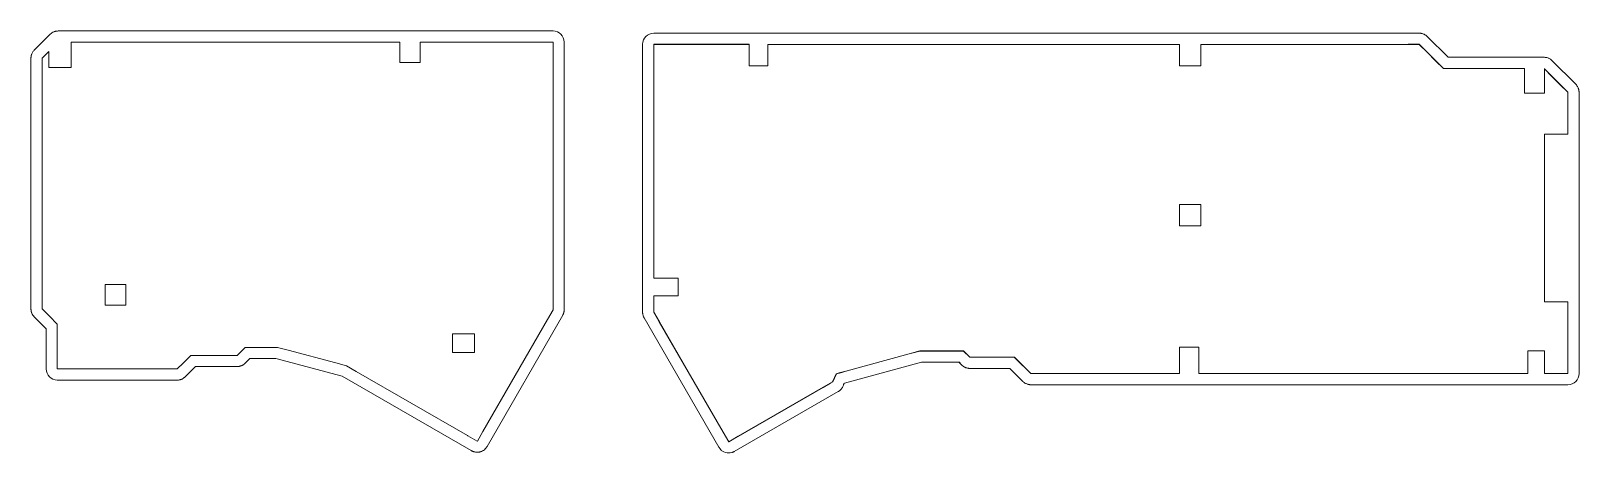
# Model space of a CAD drawing. Header units: millimetres. Extents: x -198 to 294, y -4 to 130.
import ezdxf

# ---------------------------------------------------------------- set-up
doc = ezdxf.new("R2010")
doc.units = ezdxf.units.MM
doc.header["$MEASUREMENT"] = 0
doc.layers.add('Layer 1', color=7, linetype='Continuous')

# ---------------------------------------------------------------- blocks, each defined once
blk = doc.blocks.new('block 3')
at = {"layer": 'Layer 1', "true_color": 0x353528}
h = blk.add_hatch(color=250, dxfattribs=at)
h.dxf.hatch_style = 2
edge = h.paths.add_edge_path()
edge.add_spline(control_points=[(-191.75, 39.81), (-191.75, 39.82), (-191.75, 39.82), (-191.75, 39.82)], knot_values=[0, 0, 0, 0, 0.352778, 0.352778, 0.352778, 0.352778], degree=3, periodic=0)
edge.add_line((-191.75, 39.82), (-191.75, 39.81))
at = {"layer": 'Layer 1', "lineweight": 0}
blk.add_open_spline([(-191.75, 39.81), (-191.75, 39.82), (-191.75, 39.82), (-191.75, 39.82)], degree=3, dxfattribs=at)
blk = doc.blocks.new('block 4')
at = {"layer": 'Layer 1', "true_color": 0x353528}
h = blk.add_hatch(color=250, dxfattribs=at)
h.dxf.hatch_style = 2
edge = h.paths.add_edge_path()
edge.add_spline(control_points=[(-191.75, 39.81), (-191.75, 39.82), (-191.75, 39.82), (-191.75, 39.82)], knot_values=[0, 0, 0, 0, 0.352778, 0.352778, 0.352778, 0.352778], degree=3, periodic=0)
edge.add_line((-191.75, 39.82), (-191.75, 39.81))
at = {"layer": 'Layer 1', "lineweight": 0}
blk.add_lwpolyline([(-191.75, 39.82), (-191.75, 39.82)], dxfattribs=at)
blk.add_open_spline([(-191.75, 39.81), (-191.75, 39.82), (-191.75, 39.82), (-191.75, 39.82)], degree=3, dxfattribs=at)
blk = doc.blocks.new('block 5')
at = {"layer": 'Layer 1', "color": 250, "lineweight": 18, "true_color": 0x353528}
for points, knots in [([(-31.9, 130.26), (-31.9, 130.26), (-189, 130.26), (-189, 130.26), (-189.11, 130.26), (-189.22, 130.26), (-189.34, 130.24), (-189.36, 130.24), (-189.39, 130.24), (-189.42, 130.24), (-189.5, 130.23), (-189.59, 130.21), (-189.67, 130.2), (-189.74, 130.18), (-189.82, 130.17), (-189.89, 130.14), (-189.94, 130.13), (-190, 130.12), (-190.04, 130.1), (-190.1, 130.08), (-190.15, 130.07), (-190.21, 130.05), (-190.26, 130.03), (-190.32, 130.01), (-190.37, 129.98), (-190.78, 129.81), (-191.16, 129.56), (-191.49, 129.23), (-191.49, 129.23), (-196.57, 124.15), (-196.57, 124.15), (-196.78, 123.94), (-196.95, 123.72), (-197.09, 123.48), (-197.11, 123.45), (-197.13, 123.42), (-197.14, 123.4), (-197.21, 123.28), (-197.27, 123.15), (-197.33, 123.02), (-197.35, 122.97), (-197.37, 122.92), (-197.39, 122.87), (-197.41, 122.81), (-197.43, 122.76), (-197.45, 122.7), (-197.46, 122.65), (-197.48, 122.6), (-197.49, 122.55), (-197.51, 122.47), (-197.52, 122.4), (-197.54, 122.33), (-197.56, 122.25), (-197.57, 122.16), (-197.58, 122.07), (-197.58, 122.04), (-197.59, 122.02), (-197.59, 121.99), (-197.6, 121.88), (-197.6, 121.77), (-197.6, 121.65), (-197.6, 121.65), (-197.6, 42.15), (-197.6, 42.15), (-197.6, 42.04), (-197.6, 41.92), (-197.59, 41.81), (-197.59, 41.78), (-197.58, 41.76), (-197.58, 41.73), (-197.57, 41.64), (-197.56, 41.56), (-197.54, 41.48), (-197.53, 41.4), (-197.51, 41.33), (-197.49, 41.26), (-197.48, 41.21), (-197.46, 41.15), (-197.45, 41.1), (-197.43, 41.05), (-197.41, 40.99), (-197.39, 40.94), (-197.37, 40.88), (-197.35, 40.83), (-197.33, 40.78), (-197.15, 40.36), (-196.89, 39.98), (-196.57, 39.66), (-196.57, 39.66), (-192.78, 35.86), (-192.78, 35.86), (-192.78, 35.86), (-192.78, 23.1), (-192.78, 23.1), (-192.78, 21.15), (-191.2, 19.57), (-189.25, 19.57), (-189.25, 19.57), (-151.15, 19.57), (-151.15, 19.57), (-151.03, 19.57), (-150.92, 19.58), (-150.81, 19.59), (-150.78, 19.59), (-150.76, 19.59), (-150.73, 19.6), (-150.64, 19.61), (-150.56, 19.62), (-150.48, 19.64), (-150.46, 19.64), (-150.44, 19.64), (-150.43, 19.65), (-150.32, 19.67), (-150.21, 19.7), (-150.1, 19.73), (-150.05, 19.75), (-149.99, 19.77), (-149.94, 19.79), (-149.88, 19.81), (-149.83, 19.83), (-149.78, 19.85), (-149.72, 19.87), (-149.67, 19.9), (-149.62, 19.92), (-149.57, 19.95), (-149.52, 19.97), (-149.47, 20), (-149.27, 20.11), (-149.09, 20.23), (-148.93, 20.37), (-148.88, 20.4), (-148.84, 20.43), (-148.81, 20.47), (-148.75, 20.51), (-148.7, 20.56), (-148.66, 20.61), (-148.66, 20.61), (-145.37, 23.89), (-145.37, 23.89), (-145.37, 23.89), (-132.1, 23.89), (-132.1, 23.89), (-131.98, 23.89), (-131.87, 23.9), (-131.76, 23.91), (-131.73, 23.91), (-131.71, 23.91), (-131.68, 23.92), (-131.59, 23.93), (-131.51, 23.94), (-131.43, 23.95), (-131.41, 23.96), (-131.39, 23.96), (-131.38, 23.96), (-131.27, 23.99), (-131.16, 24.02), (-131.05, 24.05), (-131, 24.07), (-130.94, 24.08), (-130.89, 24.11), (-130.83, 24.12), (-130.78, 24.14), (-130.73, 24.17), (-130.67, 24.19), (-130.62, 24.22), (-130.57, 24.24), (-130.52, 24.26), (-130.47, 24.29), (-130.42, 24.32), (-130.37, 24.35), (-130.32, 24.37), (-130.27, 24.41), (-130.22, 24.43), (-130.17, 24.46), (-130.13, 24.49), (-130.02, 24.56), (-129.92, 24.64), (-129.83, 24.72), (-129.75, 24.79), (-129.68, 24.85), (-129.61, 24.92), (-129.61, 24.92), (-129.6, 24.92), (-129.6, 24.92), (-129.6, 24.92), (-128.1, 26.43), (-128.1, 26.43), (-128.1, 26.43), (-119.86, 26.43), (-119.86, 26.43), (-119.86, 26.43), (-98.78, 20.83), (-98.78, 20.83), (-98.78, 20.83), (-57.86, -2.78), (-57.86, -2.78), (-57.86, -2.78), (-57.79, -2.81), (-57.79, -2.81), (-57.72, -2.85), (-57.65, -2.89), (-57.58, -2.93), (-57.51, -2.96), (-57.44, -2.99), (-57.37, -3.02), (-57.29, -3.05), (-57.22, -3.08), (-57.15, -3.1), (-57.08, -3.13), (-57.01, -3.15), (-56.94, -3.17), (-56.81, -3.2), (-56.69, -3.23), (-56.56, -3.24), (-56.52, -3.25), (-56.48, -3.26), (-56.43, -3.26), (-56.37, -3.27), (-56.32, -3.28), (-56.26, -3.28), (-56.26, -3.28), (-56.26, -3.28), (-56.25, -3.28), (-56.18, -3.28), (-56.11, -3.29), (-56.04, -3.29), (-56.04, -3.29), (-56.04, -3.29), (-56.03, -3.29), (-56.03, -3.29), (-56.03, -3.29), (-56.03, -3.29), (-56.01, -3.29), (-55.99, -3.29), (-55.97, -3.28), (-55.96, -3.29), (-55.96, -3.29), (-55.96, -3.29), (-55.96, -3.29), (-55.95, -3.29), (-55.95, -3.28), (-55.94, -3.29), (-55.92, -3.29), (-55.9, -3.29), (-55.9, -3.29), (-55.9, -3.29), (-55.9, -3.29), (-55.83, -3.29), (-55.75, -3.28), (-55.68, -3.28), (-55.68, -3.28), (-55.66, -3.28), (-55.66, -3.28), (-55.6, -3.28), (-55.55, -3.27), (-55.5, -3.26), (-55.4, -3.26), (-55.31, -3.24), (-55.22, -3.22), (-55.16, -3.21), (-55.1, -3.2), (-55.04, -3.18), (-55, -3.17), (-54.96, -3.16), (-54.93, -3.15), (-54.88, -3.14), (-54.83, -3.12), (-54.79, -3.1), (-54.73, -3.09), (-54.66, -3.06), (-54.61, -3.04), (-54.15, -2.86), (-53.75, -2.59), (-53.41, -2.25), (-53.33, -2.18), (-53.25, -2.09), (-53.18, -2), (-53.14, -1.96), (-53.11, -1.91), (-53.08, -1.87), (-53, -1.78), (-52.94, -1.69), (-52.88, -1.59), (-52.87, -1.57), (-52.86, -1.54), (-52.84, -1.52), (-52.84, -1.52), (-52.8, -1.44), (-52.8, -1.44), (-52.8, -1.44), (-28.84, 40.14), (-28.84, 40.14), (-28.83, 40.16), (-28.82, 40.18), (-28.81, 40.2), (-28.8, 40.21), (-28.79, 40.22), (-28.78, 40.24), (-28.76, 40.28), (-28.74, 40.33), (-28.72, 40.37), (-28.69, 40.42), (-28.67, 40.47), (-28.65, 40.52), (-28.62, 40.57), (-28.61, 40.63), (-28.59, 40.68), (-28.58, 40.68), (-28.58, 40.68), (-28.59, 40.69), (-28.56, 40.74), (-28.55, 40.79), (-28.53, 40.85), (-28.51, 40.92), (-28.49, 40.99), (-28.47, 41.06), (-28.45, 41.15), (-28.43, 41.24), (-28.41, 41.33), (-28.4, 41.4), (-28.4, 41.47), (-28.39, 41.54), (-28.38, 41.6), (-28.38, 41.66), (-28.37, 41.72), (-28.37, 41.78), (-28.37, 41.84), (-28.37, 41.9), (-28.37, 41.9), (-28.37, 126.73), (-28.37, 126.73), (-28.37, 128.68), (-29.95, 130.26), (-31.9, 130.26)], [0, 0, 0, 0, 1, 1, 1, 2, 2, 2, 3, 3, 3, 4, 4, 4, 5, 5, 5, 6, 6, 6, 7, 7, 7, 8, 8, 8, 9, 9, 9, 10, 10, 10, 11, 11, 11, 12, 12, 12, 13, 13, 13, 14, 14, 14, 15, 15, 15, 16, 16, 16, 17, 17, 17, 18, 18, 18, 19, 19, 19, 20, 20, 20, 21, 21, 21, 22, 22, 22, 23, 23, 23, 24, 24, 24, 25, 25, 25, 26, 26, 26, 27, 27, 27, 28, 28, 28, 29, 29, 29, 30, 30, 30, 31, 31, 31, 32, 32, 32, 33, 33, 33, 34, 34, 34, 35, 35, 35, 36, 36, 36, 37, 37, 37, 38, 38, 38, 39, 39, 39, 40, 40, 40, 41, 41, 41, 42, 42, 42, 43, 43, 43, 44, 44, 44, 45, 45, 45, 46, 46, 46, 47, 47, 47, 48, 48, 48, 49, 49, 49, 50, 50, 50, 51, 51, 51, 52, 52, 52, 53, 53, 53, 54, 54, 54, 55, 55, 55, 56, 56, 56, 57, 57, 57, 58, 58, 58, 59, 59, 59, 60, 60, 60, 61, 61, 61, 62, 62, 62, 63, 63, 63, 64, 64, 64, 65, 65, 65, 66, 66, 66, 67, 67, 67, 68, 68, 68, 69, 69, 69, 70, 70, 70, 71, 71, 71, 72, 72, 72, 73, 73, 73, 74, 74, 74, 75, 75, 75, 76, 76, 76, 77, 77, 77, 78, 78, 78, 79, 79, 79, 80, 80, 80, 81, 81, 81, 82, 82, 82, 83, 83, 83, 84, 84, 84, 85, 85, 85, 86, 86, 86, 87, 87, 87, 88, 88, 88, 89, 89, 89, 90, 90, 90, 91, 91, 91, 92, 92, 92, 93, 93, 93, 94, 94, 94, 95, 95, 95, 96, 96, 96, 97, 97, 97, 98, 98, 98, 99, 99, 99, 100, 100, 100, 101, 101, 101, 102, 102, 102, 103, 103, 103, 104, 104, 104, 105, 105, 105, 106, 106, 106, 107, 107, 107, 108, 108, 108, 109, 109, 109, 110, 110, 110, 111, 111, 111, 111]), ([(-191.75, 39.82), (-191.74, 39.82), (-191.75, 39.82), (-191.75, 39.82), (-191.75, 39.82), (-194.08, 42.15), (-194.08, 42.15), (-194.08, 42.15), (-194.08, 121.65), (-194.08, 121.65), (-194.08, 121.65), (-193.86, 121.87), (-193.86, 121.87), (-193.86, 121.87), (-191.95, 123.78), (-191.95, 123.78), (-191.95, 123.78), (-191.95, 118.71), (-191.95, 118.71), (-191.95, 118.71), (-184.89, 118.71), (-184.89, 118.71), (-184.89, 118.71), (-184.89, 126.73), (-184.89, 126.73), (-184.89, 126.73), (-80.57, 126.73), (-80.57, 126.73), (-80.57, 126.73), (-80.57, 120.26), (-80.57, 120.26), (-80.57, 120.26), (-74.1, 120.26), (-74.1, 120.26), (-74.1, 120.26), (-74.1, 126.73), (-74.1, 126.73), (-74.1, 126.73), (-31.9, 126.73), (-31.9, 126.73), (-31.9, 126.73), (-31.9, 41.9), (-31.9, 41.9), (-31.9, 41.9), (-33.66, 38.84), (-33.66, 38.84), (-33.66, 38.84), (-54.14, 3.3), (-54.14, 3.3), (-54.14, 3.3), (-54.17, 3.24), (-54.17, 3.24), (-54.17, 3.24), (-55.9, 0.24), (-55.9, 0.24), (-55.9, 0.24), (-56.03, 0.24), (-56.03, 0.24), (-56.03, 0.24), (-58.98, 1.94), (-58.98, 1.94), (-58.98, 1.94), (-59.08, 2), (-59.08, 2), (-59.08, 2), (-94.37, 22.35), (-94.37, 22.35), (-94.37, 22.35), (-97.43, 24.12), (-97.43, 24.12), (-97.43, 24.12), (-100.84, 25.02), (-100.84, 25.02), (-100.84, 25.02), (-115.99, 29.05), (-115.99, 29.05), (-115.99, 29.05), (-119.4, 29.96), (-119.4, 29.96), (-119.4, 29.96), (-129.56, 29.96), (-129.56, 29.96), (-129.56, 29.96), (-129.61, 29.91), (-129.61, 29.91), (-129.61, 29.91), (-132.06, 27.46), (-132.06, 27.46), (-132.06, 27.46), (-132.1, 27.42), (-132.1, 27.42), (-132.1, 27.42), (-146.83, 27.42), (-146.83, 27.42), (-146.83, 27.42), (-148.66, 25.59), (-148.66, 25.59), (-148.66, 25.59), (-149.33, 24.92), (-149.33, 24.92), (-149.33, 24.92), (-151.15, 23.1), (-151.15, 23.1), (-151.15, 23.1), (-189.25, 23.1), (-189.25, 23.1), (-189.25, 23.1), (-189.25, 37.32), (-189.25, 37.32), (-189.25, 37.32), (-191.75, 39.82), (-191.75, 39.82)], [0, 0, 0, 0, 1, 1, 1, 2, 2, 2, 3, 3, 3, 4, 4, 4, 5, 5, 5, 6, 6, 6, 7, 7, 7, 8, 8, 8, 9, 9, 9, 10, 10, 10, 11, 11, 11, 12, 12, 12, 13, 13, 13, 14, 14, 14, 15, 15, 15, 16, 16, 16, 17, 17, 17, 18, 18, 18, 19, 19, 19, 20, 20, 20, 21, 21, 21, 22, 22, 22, 23, 23, 23, 24, 24, 24, 25, 25, 25, 26, 26, 26, 27, 27, 27, 28, 28, 28, 29, 29, 29, 30, 30, 30, 31, 31, 31, 32, 32, 32, 33, 33, 33, 34, 34, 34, 35, 35, 35, 36, 36, 36, 37, 37, 37, 37])]:
    blk.add_open_spline(points, degree=3, knots=knots, dxfattribs=at)
blk = doc.blocks.new('block 2')
at = {"layer": 'Layer 1'}
for name in ['block 5', 'block 3', 'block 4']:
    blk.add_blockref(name, (0, 0), dxfattribs=at)
blk = doc.blocks.new('block 8')
at = {"layer": 'Layer 1', "true_color": 0x353528}
h = blk.add_hatch(color=250, dxfattribs=at)
h.dxf.hatch_style = 2
edge = h.paths.add_edge_path()
edge.add_spline(control_points=[(254.25, 118.39), (254.25, 118.39), (254.25, 118.34), (254.25, 118.34), (254.25, 118.34), (250.72, 118.34), (250.72, 118.34), (250.71, 118.34), (250.69, 118.35), (250.68, 118.36), (250.68, 118.36), (248.19, 120.84), (248.19, 120.84), (248.2, 120.86), (248.21, 120.87), (248.22, 120.88), (248.22, 120.88), (250.72, 118.39), (250.72, 118.39), (250.72, 118.39), (254.25, 118.39), (254.25, 118.39)], knot_values=[0, 0, 0, 0, 1, 1, 1, 2, 2, 2, 3, 3, 3, 4, 4, 4, 5, 5, 5, 6, 6, 6, 7, 7, 7, 7], degree=3, periodic=1)
h = blk.add_hatch(color=250, dxfattribs=at)
h.dxf.hatch_style = 2
edge = h.paths.add_edge_path()
edge.add_spline(control_points=[(285.16, 115.9), (285.15, 115.89), (285.14, 115.88), (285.13, 115.87), (285.13, 115.87), (282.77, 118.22), (282.77, 118.22), (282.77, 118.22), (282.77, 118.29), (282.77, 118.29), (282.77, 118.29), (285.16, 115.9), (285.16, 115.9)], knot_values=[0, 0, 0, 0, 1, 1, 1, 2, 2, 2, 3, 3, 3, 4, 4, 4, 4], degree=3, periodic=1)
at = {"layer": 'Layer 1', "lineweight": 0}
for points, knots in [([(254.25, 118.39), (254.25, 118.39), (254.25, 118.34), (254.25, 118.34), (254.25, 118.34), (250.72, 118.34), (250.72, 118.34), (250.71, 118.34), (250.69, 118.35), (250.68, 118.36), (250.68, 118.36), (248.19, 120.84), (248.19, 120.84), (248.2, 120.86), (248.21, 120.87), (248.22, 120.88), (248.22, 120.88), (250.72, 118.39), (250.72, 118.39), (250.72, 118.39), (254.25, 118.39), (254.25, 118.39)], [0, 0, 0, 0, 1, 1, 1, 2, 2, 2, 3, 3, 3, 4, 4, 4, 5, 5, 5, 6, 6, 6, 7, 7, 7, 7]), ([(285.16, 115.9), (285.15, 115.89), (285.14, 115.88), (285.13, 115.87), (285.13, 115.87), (282.77, 118.22), (282.77, 118.22), (282.77, 118.22), (282.77, 118.29), (282.77, 118.29), (282.77, 118.29), (285.16, 115.9), (285.16, 115.9)], [0, 0, 0, 0, 1, 1, 1, 2, 2, 2, 3, 3, 3, 4, 4, 4, 4])]:
    blk.add_open_spline(points, degree=3, knots=knots, dxfattribs=at)
blk = doc.blocks.new('block 9')
at = {"layer": 'Layer 1', "true_color": 0x353528}
h = blk.add_hatch(color=250, dxfattribs=at)
h.dxf.hatch_style = 2
edge = h.paths.add_edge_path()
edge.add_spline(control_points=[(254.25, 118.39), (254.25, 118.39), (254.25, 118.34), (254.25, 118.34), (254.25, 118.34), (250.72, 118.34), (250.72, 118.34), (250.71, 118.34), (250.69, 118.35), (250.68, 118.36), (250.68, 118.36), (248.19, 120.84), (248.19, 120.84), (248.19, 120.84), (245.5, 123.52), (245.5, 123.52), (245.5, 123.52), (243.02, 126), (243.02, 126), (243.02, 126), (239.51, 126), (239.51, 126), (239.51, 126), (239.51, 126.04), (239.51, 126.04), (239.51, 126.04), (243.04, 126.04), (243.04, 126.04), (243.04, 126.04), (245.54, 123.55), (245.54, 123.55), (245.54, 123.55), (248.22, 120.88), (248.22, 120.88), (248.22, 120.88), (250.72, 118.39), (250.72, 118.39), (250.72, 118.39), (254.25, 118.39), (254.25, 118.39)], knot_values=[0, 0, 0, 0, 1, 1, 1, 2, 2, 2, 3, 3, 3, 4, 4, 4, 5, 5, 5, 6, 6, 6, 7, 7, 7, 8, 8, 8, 9, 9, 9, 10, 10, 10, 11, 11, 11, 12, 12, 12, 13, 13, 13, 13], degree=3, periodic=1)
at = {"layer": 'Layer 1', "lineweight": 0}
blk.add_open_spline([(254.25, 118.39), (254.25, 118.39), (254.25, 118.34), (254.25, 118.34), (254.25, 118.34), (250.72, 118.34), (250.72, 118.34), (250.71, 118.34), (250.69, 118.35), (250.68, 118.36), (250.68, 118.36), (248.19, 120.84), (248.19, 120.84), (248.19, 120.84), (245.5, 123.52), (245.5, 123.52), (245.5, 123.52), (243.02, 126), (243.02, 126), (243.02, 126), (239.51, 126), (239.51, 126), (239.51, 126), (239.51, 126.04), (239.51, 126.04), (239.51, 126.04), (243.04, 126.04), (243.04, 126.04), (243.04, 126.04), (245.54, 123.55), (245.54, 123.55), (245.54, 123.55), (248.22, 120.88), (248.22, 120.88), (248.22, 120.88), (250.72, 118.39), (250.72, 118.39), (250.72, 118.39), (254.25, 118.39), (254.25, 118.39)], degree=3, knots=[0, 0, 0, 0, 1, 1, 1, 2, 2, 2, 3, 3, 3, 4, 4, 4, 5, 5, 5, 6, 6, 6, 7, 7, 7, 8, 8, 8, 9, 9, 9, 10, 10, 10, 11, 11, 11, 12, 12, 12, 13, 13, 13, 13], dxfattribs=at)
blk = doc.blocks.new('block 10')
at = {"layer": 'Layer 1', "true_color": 0x353528}
h = blk.add_hatch(color=250, dxfattribs=at)
h.dxf.hatch_style = 2
h.paths.add_polyline_path([(3.58, 126.04), (3.58, 126), (0.1, 126), (0.1, 122.52), (0.05, 122.52), (0.05, 126.04)])
h = blk.add_hatch(color=250, dxfattribs=at)
h.dxf.hatch_style = 2
edge = h.paths.add_edge_path()
edge.add_spline(control_points=[(1.86, 38.08), (1.85, 38.07), (1.83, 38.07), (1.82, 38.06), (1.82, 38.06), (0.05, 41.11), (0.05, 41.11), (0.05, 41.11), (0.05, 44.64), (0.05, 44.64), (0.05, 44.64), (0.1, 44.64), (0.1, 44.64), (0.1, 44.64), (0.1, 41.12), (0.1, 41.12), (0.1, 41.12), (1.86, 38.08), (1.86, 38.08)], knot_values=[0, 0, 0, 0, 1, 1, 1, 2, 2, 2, 3, 3, 3, 4, 4, 4, 5, 5, 5, 6, 6, 6, 6], degree=3, periodic=1)
at = {"layer": 'Layer 1', "lineweight": 0}
blk.add_lwpolyline([(3.58, 126.04), (3.58, 126), (0.1, 126), (0.1, 122.52), (0.05, 122.52), (0.05, 126.04), (3.58, 126.04)], dxfattribs=at)
at = {"layer": 'Layer 1', "color": 250, "lineweight": 18, "true_color": 0x353528}
blk.add_lwpolyline([(282.77, 118.29), (282.77, 118.38)], dxfattribs=at)
for points, knots in [([(293.74, 111.04), (293.74, 111.13), (293.73, 111.21), (293.72, 111.3), (293.72, 111.33), (293.71, 111.37), (293.71, 111.4), (293.69, 111.52), (293.67, 111.63), (293.63, 111.74), (293.62, 111.8), (293.61, 111.86), (293.59, 111.91), (293.57, 111.97), (293.55, 112.02), (293.53, 112.07), (293.51, 112.13), (293.49, 112.18), (293.47, 112.24), (293.33, 112.56), (293.15, 112.86), (292.91, 113.14), (292.85, 113.21), (292.78, 113.28), (292.72, 113.35), (292.71, 113.36), (292.71, 113.36), (292.71, 113.36), (292.71, 113.36), (285.16, 120.89), (285.16, 120.89), (285.16, 120.89), (285.15, 120.89), (285.15, 120.89), (284.86, 121.18), (284.54, 121.41), (284.19, 121.57), (284.14, 121.6), (284.09, 121.62), (284.04, 121.64), (283.88, 121.71), (283.71, 121.77), (283.55, 121.81), (283.5, 121.82), (283.46, 121.83), (283.41, 121.84), (283.34, 121.86), (283.27, 121.87), (283.2, 121.88), (283.16, 121.89), (283.13, 121.89), (283.09, 121.89), (283.06, 121.9), (283.03, 121.9), (283, 121.9), (282.89, 121.91), (282.78, 121.92), (282.66, 121.92), (282.66, 121.92), (252.18, 121.92), (252.18, 121.92), (252.18, 121.92), (245.53, 128.54), (245.53, 128.54), (245.25, 128.82), (244.93, 129.05), (244.57, 129.22), (244.52, 129.25), (244.46, 129.27), (244.41, 129.29), (244.25, 129.36), (244.09, 129.42), (243.92, 129.46), (243.88, 129.47), (243.83, 129.48), (243.79, 129.49), (243.72, 129.51), (243.65, 129.52), (243.58, 129.53), (243.54, 129.54), (243.5, 129.54), (243.47, 129.54), (243.43, 129.55), (243.41, 129.55), (243.38, 129.55), (243.27, 129.57), (243.15, 129.57), (243.04, 129.57), (243.04, 129.57), (0.05, 129.57), (0.05, 129.57), (-1.9, 129.57), (-3.48, 127.99), (-3.48, 126.04), (-3.48, 126.04), (-3.48, 41.09), (-3.48, 41.09), (-3.48, 41.02), (-3.47, 40.95), (-3.47, 40.88), (-3.47, 40.88), (-3.47, 40.88), (-3.47, 40.88), (-3.47, 40.82), (-3.46, 40.76), (-3.45, 40.7), (-3.45, 40.66), (-3.44, 40.62), (-3.44, 40.57), (-3.41, 40.43), (-3.39, 40.28), (-3.34, 40.14), (-3.33, 40.09), (-3.31, 40.04), (-3.29, 39.99), (-3.22, 39.77), (-3.13, 39.55), (-3.01, 39.34), (-3.01, 39.34), (-2.97, 39.28), (-2.97, 39.28), (-2.97, 39.28), (20.75, -1.7), (20.75, -1.7), (20.76, -1.72), (20.78, -1.75), (20.79, -1.77), (20.79, -1.77), (20.79, -1.77), (20.8, -1.77), (20.86, -1.88), (20.92, -1.98), (20.99, -2.08), (20.99, -2.08), (20.99, -2.08), (20.99, -2.08), (21.07, -2.18), (21.14, -2.27), (21.22, -2.36), (21.27, -2.42), (21.32, -2.47), (21.38, -2.53), (21.43, -2.58), (21.49, -2.63), (21.55, -2.68), (21.66, -2.78), (21.78, -2.87), (21.91, -2.96), (22.49, -3.33), (23.16, -3.53), (23.85, -3.53), (24.19, -3.53), (24.52, -3.49), (24.85, -3.39), (24.89, -3.38), (24.93, -3.36), (24.97, -3.35), (25.04, -3.33), (25.11, -3.3), (25.19, -3.27), (25.26, -3.24), (25.33, -3.21), (25.4, -3.17), (25.47, -3.14), (25.54, -3.1), (25.61, -3.06), (25.61, -3.06), (58.64, 15.95), (58.64, 15.95), (58.67, 15.97), (58.71, 15.99), (58.74, 16.01), (58.75, 16.01), (58.76, 16.02), (58.76, 16.02), (58.83, 16.06), (58.9, 16.11), (58.96, 16.16), (59.02, 16.2), (59.07, 16.24), (59.12, 16.28), (59.2, 16.34), (59.27, 16.41), (59.34, 16.48), (59.39, 16.52), (59.43, 16.57), (59.47, 16.61), (59.71, 16.87), (59.92, 17.18), (60.08, 17.53), (60.23, 17.85), (60.33, 18.19), (60.37, 18.54), (60.37, 18.54), (60.57, 18.59), (60.57, 18.59), (60.57, 18.59), (85.03, 25.25), (85.03, 25.25), (85.03, 25.25), (97.18, 25.25), (97.18, 25.25), (97.35, 24.91), (97.57, 24.61), (97.84, 24.35), (97.85, 24.34), (97.86, 24.33), (97.86, 24.32), (97.91, 24.28), (97.95, 24.24), (97.99, 24.2), (98.03, 24.17), (98.06, 24.14), (98.09, 24.12), (98.12, 24.09), (98.16, 24.06), (98.19, 24.04), (98.22, 24.01), (98.25, 23.99), (98.27, 23.98), (98.32, 23.94), (98.37, 23.91), (98.41, 23.88), (98.45, 23.86), (98.48, 23.84), (98.51, 23.82), (98.56, 23.79), (98.6, 23.76), (98.65, 23.74), (98.7, 23.71), (98.75, 23.68), (98.8, 23.66), (98.85, 23.63), (98.9, 23.61), (98.96, 23.59), (99.01, 23.56), (99.06, 23.54), (99.12, 23.52), (99.17, 23.5), (99.23, 23.49), (99.28, 23.47), (99.32, 23.45), (99.37, 23.44), (99.42, 23.43), (99.55, 23.39), (99.69, 23.36), (99.84, 23.34), (99.92, 23.33), (100.01, 23.32), (100.1, 23.31), (100.18, 23.31), (100.25, 23.31), (100.33, 23.31), (100.33, 23.31), (100.34, 23.31), (100.34, 23.31), (100.34, 23.31), (113.07, 23.27), (113.07, 23.27), (113.07, 23.27), (117.22, 19.18), (117.22, 19.18), (117.22, 19.18), (117.28, 19.12), (117.28, 19.12), (117.53, 18.88), (117.8, 18.68), (118.08, 18.53), (118.13, 18.5), (118.18, 18.48), (118.23, 18.45), (118.39, 18.38), (118.55, 18.31), (118.71, 18.26), (118.76, 18.25), (118.82, 18.23), (118.88, 18.22), (118.99, 18.19), (119.1, 18.17), (119.22, 18.15), (119.28, 18.14), (119.34, 18.13), (119.4, 18.12), (119.52, 18.11), (119.64, 18.11), (119.76, 18.11), (119.76, 18.11), (290.22, 18.11), (290.22, 18.11), (292.17, 18.11), (293.75, 19.69), (293.75, 21.63), (293.75, 21.63), (293.75, 110.86), (293.75, 110.86), (293.75, 110.92), (293.74, 110.98), (293.74, 111.04)], [0, 0, 0, 0, 1, 1, 1, 2, 2, 2, 3, 3, 3, 4, 4, 4, 5, 5, 5, 6, 6, 6, 7, 7, 7, 8, 8, 8, 9, 9, 9, 10, 10, 10, 11, 11, 11, 12, 12, 12, 13, 13, 13, 14, 14, 14, 15, 15, 15, 16, 16, 16, 17, 17, 17, 18, 18, 18, 19, 19, 19, 20, 20, 20, 21, 21, 21, 22, 22, 22, 23, 23, 23, 24, 24, 24, 25, 25, 25, 26, 26, 26, 27, 27, 27, 28, 28, 28, 29, 29, 29, 30, 30, 30, 31, 31, 31, 32, 32, 32, 33, 33, 33, 34, 34, 34, 35, 35, 35, 36, 36, 36, 37, 37, 37, 38, 38, 38, 39, 39, 39, 40, 40, 40, 41, 41, 41, 42, 42, 42, 43, 43, 43, 44, 44, 44, 45, 45, 45, 46, 46, 46, 47, 47, 47, 48, 48, 48, 49, 49, 49, 50, 50, 50, 51, 51, 51, 52, 52, 52, 53, 53, 53, 54, 54, 54, 55, 55, 55, 56, 56, 56, 57, 57, 57, 58, 58, 58, 59, 59, 59, 60, 60, 60, 61, 61, 61, 62, 62, 62, 63, 63, 63, 64, 64, 64, 65, 65, 65, 66, 66, 66, 67, 67, 67, 68, 68, 68, 69, 69, 69, 70, 70, 70, 71, 71, 71, 72, 72, 72, 73, 73, 73, 74, 74, 74, 75, 75, 75, 76, 76, 76, 77, 77, 77, 78, 78, 78, 79, 79, 79, 80, 80, 80, 81, 81, 81, 82, 82, 82, 83, 83, 83, 84, 84, 84, 85, 85, 85, 86, 86, 86, 87, 87, 87, 88, 88, 88, 89, 89, 89, 90, 90, 90, 91, 91, 91, 92, 92, 92, 93, 93, 93, 94, 94, 94, 95, 95, 95, 96, 96, 96, 97, 97, 97, 98, 98, 98, 99, 99, 99, 99]), ([(282.77, 118.29), (282.77, 118.29), (285.16, 115.9), (285.16, 115.9), (285.16, 115.9), (287.72, 113.35), (287.72, 113.35), (287.72, 113.35), (290.22, 110.86), (290.22, 110.86), (290.22, 110.86), (290.22, 107.33), (290.22, 107.33), (290.22, 107.33), (290.17, 107.33), (290.17, 107.33), (290.17, 107.33), (290.17, 97.51), (290.17, 97.51), (290.17, 97.51), (282.77, 97.51), (282.77, 97.51), (282.77, 97.51), (282.77, 44.41), (282.77, 44.41), (282.77, 44.41), (290.17, 44.41), (290.17, 44.41), (290.17, 44.41), (290.17, 25.16), (290.17, 25.16), (290.17, 25.16), (290.22, 25.16), (290.22, 25.16), (290.22, 25.16), (290.22, 21.63), (290.22, 21.63), (290.22, 21.63), (286.69, 21.63), (286.69, 21.63), (286.69, 21.63), (286.69, 21.69), (286.69, 21.69), (286.69, 21.69), (282.77, 21.69), (282.77, 21.69), (282.77, 21.69), (282.77, 28.83), (282.77, 28.83), (282.77, 28.83), (277.46, 28.83), (277.46, 28.83), (277.46, 28.83), (277.46, 21.69), (277.46, 21.69), (277.46, 21.69), (173.02, 21.69), (173.02, 21.69), (173.02, 21.69), (173.02, 30.04), (173.02, 30.04), (173.02, 30.04), (166.91, 30.04), (166.91, 30.04), (166.91, 30.04), (166.91, 21.63), (166.91, 21.63), (166.91, 21.63), (123.29, 21.63), (123.29, 21.63), (123.29, 21.63), (123.29, 21.69), (123.29, 21.69), (123.29, 21.69), (119.78, 21.69), (119.78, 21.69), (119.78, 21.69), (117.28, 24.14), (117.28, 24.14), (117.27, 24.13), (117.26, 24.12), (117.25, 24.11), (117.25, 24.11), (117.03, 24.32), (117.03, 24.32), (117.03, 24.32), (114.52, 26.79), (114.52, 26.79), (114.52, 26.79), (110.99, 26.8), (110.99, 26.8), (110.99, 26.8), (103.86, 26.82), (103.86, 26.82), (103.86, 26.82), (101.3, 26.83), (101.3, 26.83), (101.3, 26.83), (100.34, 26.83), (100.34, 26.83), (100.34, 26.83), (98.36, 28.78), (98.36, 28.78), (98.36, 28.78), (84.57, 28.78), (84.57, 28.78), (84.57, 28.78), (81.16, 27.86), (81.16, 27.86), (81.16, 27.86), (61.46, 22.49), (61.46, 22.49), (61.46, 22.49), (59, 21.82), (59, 21.82), (59, 21.82), (58.06, 21.56), (58.06, 21.56), (58.06, 21.56), (56.88, 19), (56.88, 19), (56.88, 19), (56.16, 18.59), (56.16, 18.59), (56.16, 18.59), (53.82, 17.24), (53.82, 17.24), (53.82, 17.24), (26.91, 1.75), (26.91, 1.75), (26.91, 1.75), (23.85, -0.01), (23.85, -0.01), (23.85, -0.01), (22.08, 3.05), (22.08, 3.05), (22.08, 3.05), (1.82, 38.06), (1.82, 38.06), (1.82, 38.06), (0.05, 41.11), (0.05, 41.11), (0.05, 41.11), (0.05, 44.64), (0.05, 44.64), (0.05, 44.64), (0.1, 44.64), (0.1, 44.64), (0.1, 44.64), (0.1, 46.28), (0.1, 46.28), (0.1, 46.28), (7.8, 46.28), (7.8, 46.28), (7.8, 46.28), (7.8, 51.87), (7.8, 51.87), (7.8, 51.87), (0.1, 51.87), (0.1, 51.87), (0.1, 51.87), (0.1, 122.52), (0.1, 122.52), (0.1, 122.52), (0.05, 122.52), (0.05, 122.52), (0.05, 122.52), (0.05, 126.04), (0.05, 126.04), (0.05, 126.04), (30.36, 126.04), (30.36, 126.04), (30.36, 126.04), (30.36, 119.21), (30.36, 119.21), (30.36, 119.21), (36.3, 119.21), (36.3, 119.21), (36.3, 119.21), (36.3, 126), (36.3, 126), (36.3, 126), (166.91, 126), (166.91, 126), (166.91, 126), (166.91, 119.21), (166.91, 119.21), (166.91, 119.21), (173.69, 119.21), (173.69, 119.21), (173.69, 119.21), (173.69, 126), (173.69, 126), (173.69, 126), (239.51, 126), (239.51, 126), (239.51, 126), (239.51, 126.04), (239.51, 126.04), (239.51, 126.04), (243.04, 126.04), (243.04, 126.04), (243.04, 126.04), (245.54, 123.55), (245.54, 123.55), (245.54, 123.55), (248.22, 120.88), (248.22, 120.88), (248.22, 120.88), (250.72, 118.39), (250.72, 118.39), (250.72, 118.39), (254.25, 118.39), (254.25, 118.39), (254.25, 118.39), (254.25, 118.34), (254.25, 118.34), (254.25, 118.34), (276.49, 118.34), (276.49, 118.34), (276.49, 118.34), (276.49, 110.56), (276.49, 110.56), (276.49, 110.56), (282.77, 110.56), (282.77, 110.56), (282.77, 110.56), (282.77, 118.29), (282.77, 118.29)], [0, 0, 0, 0, 1, 1, 1, 2, 2, 2, 3, 3, 3, 4, 4, 4, 5, 5, 5, 6, 6, 6, 7, 7, 7, 8, 8, 8, 9, 9, 9, 10, 10, 10, 11, 11, 11, 12, 12, 12, 13, 13, 13, 14, 14, 14, 15, 15, 15, 16, 16, 16, 17, 17, 17, 18, 18, 18, 19, 19, 19, 20, 20, 20, 21, 21, 21, 22, 22, 22, 23, 23, 23, 24, 24, 24, 25, 25, 25, 26, 26, 26, 27, 27, 27, 28, 28, 28, 29, 29, 29, 30, 30, 30, 31, 31, 31, 32, 32, 32, 33, 33, 33, 34, 34, 34, 35, 35, 35, 36, 36, 36, 37, 37, 37, 38, 38, 38, 39, 39, 39, 40, 40, 40, 41, 41, 41, 42, 42, 42, 43, 43, 43, 44, 44, 44, 45, 45, 45, 46, 46, 46, 47, 47, 47, 48, 48, 48, 49, 49, 49, 50, 50, 50, 51, 51, 51, 52, 52, 52, 53, 53, 53, 54, 54, 54, 55, 55, 55, 56, 56, 56, 57, 57, 57, 58, 58, 58, 59, 59, 59, 60, 60, 60, 61, 61, 61, 62, 62, 62, 63, 63, 63, 64, 64, 64, 65, 65, 65, 66, 66, 66, 67, 67, 67, 68, 68, 68, 69, 69, 69, 70, 70, 70, 71, 71, 71, 72, 72, 72, 73, 73, 73, 74, 74, 74, 75, 75, 75, 76, 76, 76, 76])]:
    blk.add_open_spline(points, degree=3, knots=knots, dxfattribs=at)
at = {"layer": 'Layer 1', "lineweight": 0}
blk.add_open_spline([(1.86, 38.08), (1.85, 38.07), (1.83, 38.07), (1.82, 38.06), (1.82, 38.06), (0.05, 41.11), (0.05, 41.11), (0.05, 41.11), (0.05, 44.64), (0.05, 44.64), (0.05, 44.64), (0.1, 44.64), (0.1, 44.64), (0.1, 44.64), (0.1, 41.12), (0.1, 41.12), (0.1, 41.12), (1.86, 38.08), (1.86, 38.08)], degree=3, knots=[0, 0, 0, 0, 1, 1, 1, 2, 2, 2, 3, 3, 3, 4, 4, 4, 5, 5, 5, 6, 6, 6, 6], dxfattribs=at)
blk = doc.blocks.new('block 11')
at = {"layer": 'Layer 1', "true_color": 0x353528}
h = blk.add_hatch(color=250, dxfattribs=at)
h.dxf.hatch_style = 2
edge = h.paths.add_edge_path()
edge.add_spline(control_points=[(26.91, 1.75), (26.91, 1.75), (23.85, -0.01), (23.85, -0.01), (23.85, -0.01), (22.08, 3.05), (22.08, 3.05), (22.08, 3.05), (1.82, 38.06), (1.82, 38.06), (1.82, 38.06), (0.05, 41.11), (0.05, 41.11), (0.05, 41.11), (0.05, 44.64), (0.05, 44.64), (0.05, 44.64), (0.1, 44.64), (0.1, 44.64), (0.1, 44.64), (0.1, 41.12), (0.1, 41.12), (0.1, 41.12), (1.86, 38.08), (1.86, 38.08), (1.86, 38.08), (22.12, 3.07), (22.12, 3.07), (22.12, 3.07), (23.87, 0.06), (23.87, 0.06), (23.87, 0.06), (26.88, 1.8), (26.88, 1.8), (26.88, 1.8), (26.9, 1.76), (26.9, 1.76), (26.9, 1.76), (26.91, 1.76), (26.91, 1.75)], knot_values=[0, 0, 0, 0, 1, 1, 1, 2, 2, 2, 3, 3, 3, 4, 4, 4, 5, 5, 5, 6, 6, 6, 7, 7, 7, 8, 8, 8, 9, 9, 9, 10, 10, 10, 11, 11, 11, 12, 12, 12, 13, 13, 13, 13], degree=3, periodic=1)
at = {"layer": 'Layer 1', "lineweight": 0}
blk.add_open_spline([(26.91, 1.75), (26.91, 1.75), (23.85, -0.01), (23.85, -0.01), (23.85, -0.01), (22.08, 3.05), (22.08, 3.05), (22.08, 3.05), (1.82, 38.06), (1.82, 38.06), (1.82, 38.06), (0.05, 41.11), (0.05, 41.11), (0.05, 41.11), (0.05, 44.64), (0.05, 44.64), (0.05, 44.64), (0.1, 44.64), (0.1, 44.64), (0.1, 44.64), (0.1, 41.12), (0.1, 41.12), (0.1, 41.12), (1.86, 38.08), (1.86, 38.08), (1.86, 38.08), (22.12, 3.07), (22.12, 3.07), (22.12, 3.07), (23.87, 0.06), (23.87, 0.06), (23.87, 0.06), (26.88, 1.8), (26.88, 1.8), (26.88, 1.8), (26.9, 1.76), (26.9, 1.76), (26.9, 1.76), (26.91, 1.76), (26.91, 1.75)], degree=3, knots=[0, 0, 0, 0, 1, 1, 1, 2, 2, 2, 3, 3, 3, 4, 4, 4, 5, 5, 5, 6, 6, 6, 7, 7, 7, 8, 8, 8, 9, 9, 9, 10, 10, 10, 11, 11, 11, 12, 12, 12, 13, 13, 13, 13], dxfattribs=at)
blk = doc.blocks.new('block 12')
at = {"layer": 'Layer 1', "true_color": 0x353528}
h = blk.add_hatch(color=250, dxfattribs=at)
h.dxf.hatch_style = 2
h.paths.add_polyline_path([(290.22, 25.16), (290.22, 21.63), (286.69, 21.63), (286.69, 21.69), (290.17, 21.69), (290.17, 25.16)])
h = blk.add_hatch(color=250, dxfattribs=at)
h.dxf.hatch_style = 2
h.paths.add_polyline_path([(166.91, 21.69), (166.91, 21.63), (123.29, 21.63), (123.29, 21.69)])
at = {"layer": 'Layer 1', "lineweight": 0}
for points in [[(290.22, 25.16), (290.22, 21.63), (286.69, 21.63), (286.69, 21.69), (290.17, 21.69), (290.17, 25.16), (290.22, 25.16)], [(166.91, 21.69), (166.91, 21.63), (123.29, 21.63), (123.29, 21.69), (166.91, 21.69)]]:
    blk.add_lwpolyline(points, dxfattribs=at)
blk = doc.blocks.new('block 13')
at = {"layer": 'Layer 1', "true_color": 0x353528}
h = blk.add_hatch(color=250, dxfattribs=at)
h.dxf.hatch_style = 2
h.paths.add_polyline_path([(30.36, 126.04), (30.36, 126), (0.1, 126), (0.1, 122.52), (0.05, 122.52), (0.05, 126.04)])
h = blk.add_hatch(color=250, dxfattribs=at)
h.dxf.hatch_style = 2
edge = h.paths.add_edge_path()
edge.add_spline(control_points=[(245.54, 123.55), (245.53, 123.54), (245.51, 123.53), (245.5, 123.52), (245.5, 123.52), (243.02, 126), (243.02, 126), (243.02, 126), (239.51, 126), (239.51, 126), (239.51, 126), (239.51, 126.04), (239.51, 126.04), (239.51, 126.04), (243.04, 126.04), (243.04, 126.04), (243.04, 126.04), (245.54, 123.55), (245.54, 123.55)], knot_values=[0, 0, 0, 0, 1, 1, 1, 2, 2, 2, 3, 3, 3, 4, 4, 4, 5, 5, 5, 6, 6, 6, 6], degree=3, periodic=1)
at = {"layer": 'Layer 1', "lineweight": 0}
blk.add_lwpolyline([(30.36, 126.04), (30.36, 126), (0.1, 126), (0.1, 122.52), (0.05, 122.52), (0.05, 126.04), (30.36, 126.04)], dxfattribs=at)
blk.add_open_spline([(245.54, 123.55), (245.53, 123.54), (245.51, 123.53), (245.5, 123.52), (245.5, 123.52), (243.02, 126), (243.02, 126), (243.02, 126), (239.51, 126), (239.51, 126), (239.51, 126), (239.51, 126.04), (239.51, 126.04), (239.51, 126.04), (243.04, 126.04), (243.04, 126.04), (243.04, 126.04), (245.54, 123.55), (245.54, 123.55)], degree=3, knots=[0, 0, 0, 0, 1, 1, 1, 2, 2, 2, 3, 3, 3, 4, 4, 4, 5, 5, 5, 6, 6, 6, 6], dxfattribs=at)
blk = doc.blocks.new('block 14')
at = {"layer": 'Layer 1', "true_color": 0x353528}
h = blk.add_hatch(color=250, dxfattribs=at)
h.dxf.hatch_style = 2
edge = h.paths.add_edge_path()
edge.add_spline(control_points=[(101.33, 26.88), (101.32, 26.86), (101.31, 26.85), (101.3, 26.83), (101.3, 26.83), (100.34, 26.83), (100.34, 26.83), (100.34, 26.83), (98.36, 28.78), (98.36, 28.78), (98.36, 28.78), (84.57, 28.78), (84.57, 28.78), (84.57, 28.78), (81.16, 27.86), (81.16, 27.86), (81.16, 27.87), (81.15, 27.89), (81.15, 27.9), (81.15, 27.9), (84.56, 28.83), (84.56, 28.83), (84.56, 28.83), (84.56, 28.83), (84.57, 28.83), (84.57, 28.83), (98.36, 28.83), (98.36, 28.83), (98.37, 28.83), (98.38, 28.83), (98.39, 28.82), (98.39, 28.82), (100.36, 26.89), (100.36, 26.89), (100.36, 26.89), (101.33, 26.88), (101.33, 26.88)], knot_values=[0, 0, 0, 0, 1, 1, 1, 2, 2, 2, 3, 3, 3, 4, 4, 4, 5, 5, 5, 6, 6, 6, 7, 7, 7, 8, 8, 8, 9, 9, 9, 10, 10, 10, 11, 11, 11, 12, 12, 12, 12], degree=3, periodic=1)
at = {"layer": 'Layer 1', "lineweight": 0}
blk.add_open_spline([(101.33, 26.88), (101.32, 26.86), (101.31, 26.85), (101.3, 26.83), (101.3, 26.83), (100.34, 26.83), (100.34, 26.83), (100.34, 26.83), (98.36, 28.78), (98.36, 28.78), (98.36, 28.78), (84.57, 28.78), (84.57, 28.78), (84.57, 28.78), (81.16, 27.86), (81.16, 27.86), (81.16, 27.87), (81.15, 27.89), (81.15, 27.9), (81.15, 27.9), (84.56, 28.83), (84.56, 28.83), (84.56, 28.83), (84.56, 28.83), (84.57, 28.83), (84.57, 28.83), (98.36, 28.83), (98.36, 28.83), (98.37, 28.83), (98.38, 28.83), (98.39, 28.82), (98.39, 28.82), (100.36, 26.89), (100.36, 26.89), (100.36, 26.89), (101.33, 26.88), (101.33, 26.88)], degree=3, knots=[0, 0, 0, 0, 1, 1, 1, 2, 2, 2, 3, 3, 3, 4, 4, 4, 5, 5, 5, 6, 6, 6, 7, 7, 7, 8, 8, 8, 9, 9, 9, 10, 10, 10, 11, 11, 11, 12, 12, 12, 12], dxfattribs=at)
blk = doc.blocks.new('block 15')
at = {"layer": 'Layer 1', "true_color": 0x353528}
h = blk.add_hatch(color=250, dxfattribs=at)
h.dxf.hatch_style = 2
edge = h.paths.add_edge_path()
edge.add_spline(control_points=[(59, 21.82), (59, 21.82), (58.06, 21.56), (58.06, 21.56), (58.06, 21.56), (56.88, 19), (56.88, 19), (56.88, 19), (56.16, 18.59), (56.16, 18.59), (56.16, 18.59), (53.82, 17.24), (53.82, 17.24), (53.82, 17.24), (26.91, 1.75), (26.91, 1.75), (26.91, 1.75), (23.85, -0.01), (23.85, -0.01), (23.85, -0.01), (22.08, 3.05), (22.08, 3.05), (22.08, 3.05), (22.08, 3.05), (22.09, 3.05), (22.09, 3.05), (22.12, 3.07), (22.12, 3.07), (22.12, 3.07), (23.87, 0.06), (23.87, 0.06), (23.87, 0.06), (26.88, 1.8), (26.88, 1.8), (26.88, 1.8), (53.8, 17.29), (53.8, 17.29), (53.8, 17.29), (56.11, 18.62), (56.11, 18.62), (56.11, 18.62), (56.84, 19.04), (56.84, 19.04), (56.84, 19.04), (58.01, 21.59), (58.01, 21.59), (58.02, 21.6), (58.03, 21.61), (58.05, 21.61), (58.05, 21.61), (58.95, 21.86), (58.95, 21.86), (58.97, 21.85), (58.98, 21.83), (59, 21.82)], knot_values=[0, 0, 0, 0, 1, 1, 1, 2, 2, 2, 3, 3, 3, 4, 4, 4, 5, 5, 5, 6, 6, 6, 7, 7, 7, 8, 8, 8, 9, 9, 9, 10, 10, 10, 11, 11, 11, 12, 12, 12, 13, 13, 13, 14, 14, 14, 15, 15, 15, 16, 16, 16, 17, 17, 17, 18, 18, 18, 18], degree=3, periodic=1)
at = {"layer": 'Layer 1', "lineweight": 0}
blk.add_open_spline([(59, 21.82), (59, 21.82), (58.06, 21.56), (58.06, 21.56), (58.06, 21.56), (56.88, 19), (56.88, 19), (56.88, 19), (56.16, 18.59), (56.16, 18.59), (56.16, 18.59), (53.82, 17.24), (53.82, 17.24), (53.82, 17.24), (26.91, 1.75), (26.91, 1.75), (26.91, 1.75), (23.85, -0.01), (23.85, -0.01), (23.85, -0.01), (22.08, 3.05), (22.08, 3.05), (22.08, 3.05), (22.08, 3.05), (22.09, 3.05), (22.09, 3.05), (22.12, 3.07), (22.12, 3.07), (22.12, 3.07), (23.87, 0.06), (23.87, 0.06), (23.87, 0.06), (26.88, 1.8), (26.88, 1.8), (26.88, 1.8), (53.8, 17.29), (53.8, 17.29), (53.8, 17.29), (56.11, 18.62), (56.11, 18.62), (56.11, 18.62), (56.84, 19.04), (56.84, 19.04), (56.84, 19.04), (58.01, 21.59), (58.01, 21.59), (58.02, 21.6), (58.03, 21.61), (58.05, 21.61), (58.05, 21.61), (58.95, 21.86), (58.95, 21.86), (58.97, 21.85), (58.98, 21.83), (59, 21.82)], degree=3, knots=[0, 0, 0, 0, 1, 1, 1, 2, 2, 2, 3, 3, 3, 4, 4, 4, 5, 5, 5, 6, 6, 6, 7, 7, 7, 8, 8, 8, 9, 9, 9, 10, 10, 10, 11, 11, 11, 12, 12, 12, 13, 13, 13, 14, 14, 14, 15, 15, 15, 16, 16, 16, 17, 17, 17, 18, 18, 18, 18], dxfattribs=at)
blk = doc.blocks.new('block 16')
at = {"layer": 'Layer 1', "true_color": 0x353528}
h = blk.add_hatch(color=250, dxfattribs=at)
h.dxf.hatch_style = 2
edge = h.paths.add_edge_path()
edge.add_spline(control_points=[(88.1, 28.83), (88.1, 28.83), (88.1, 28.78), (88.1, 28.78), (88.1, 28.78), (84.57, 28.78), (84.57, 28.78), (84.57, 28.78), (81.16, 27.86), (81.16, 27.86), (81.16, 27.86), (61.46, 22.49), (61.46, 22.49), (61.46, 22.49), (59, 21.82), (59, 21.82), (59, 21.82), (58.06, 21.56), (58.06, 21.56), (58.06, 21.56), (56.88, 19), (56.88, 19), (56.88, 19), (56.16, 18.59), (56.16, 18.59), (56.14, 18.6), (56.13, 18.61), (56.11, 18.62), (56.11, 18.62), (56.84, 19.04), (56.84, 19.04), (56.84, 19.04), (58.01, 21.59), (58.01, 21.59), (58.02, 21.6), (58.03, 21.61), (58.05, 21.61), (58.05, 21.61), (58.95, 21.86), (58.95, 21.86), (58.95, 21.86), (61.45, 22.54), (61.45, 22.54), (61.45, 22.54), (81.15, 27.9), (81.15, 27.9), (81.15, 27.9), (84.56, 28.83), (84.56, 28.83), (84.56, 28.83), (84.56, 28.83), (84.57, 28.83), (84.57, 28.83), (88.1, 28.83), (88.1, 28.83)], knot_values=[0, 0, 0, 0, 1, 1, 1, 2, 2, 2, 3, 3, 3, 4, 4, 4, 5, 5, 5, 6, 6, 6, 7, 7, 7, 8, 8, 8, 9, 9, 9, 10, 10, 10, 11, 11, 11, 12, 12, 12, 13, 13, 13, 14, 14, 14, 15, 15, 15, 16, 16, 16, 17, 17, 17, 18, 18, 18, 18], degree=3, periodic=1)
at = {"layer": 'Layer 1', "lineweight": 0}
blk.add_open_spline([(88.1, 28.83), (88.1, 28.83), (88.1, 28.78), (88.1, 28.78), (88.1, 28.78), (84.57, 28.78), (84.57, 28.78), (84.57, 28.78), (81.16, 27.86), (81.16, 27.86), (81.16, 27.86), (61.46, 22.49), (61.46, 22.49), (61.46, 22.49), (59, 21.82), (59, 21.82), (59, 21.82), (58.06, 21.56), (58.06, 21.56), (58.06, 21.56), (56.88, 19), (56.88, 19), (56.88, 19), (56.16, 18.59), (56.16, 18.59), (56.14, 18.6), (56.13, 18.61), (56.11, 18.62), (56.11, 18.62), (56.84, 19.04), (56.84, 19.04), (56.84, 19.04), (58.01, 21.59), (58.01, 21.59), (58.02, 21.6), (58.03, 21.61), (58.05, 21.61), (58.05, 21.61), (58.95, 21.86), (58.95, 21.86), (58.95, 21.86), (61.45, 22.54), (61.45, 22.54), (61.45, 22.54), (81.15, 27.9), (81.15, 27.9), (81.15, 27.9), (84.56, 28.83), (84.56, 28.83), (84.56, 28.83), (84.56, 28.83), (84.57, 28.83), (84.57, 28.83), (88.1, 28.83), (88.1, 28.83)], degree=3, knots=[0, 0, 0, 0, 1, 1, 1, 2, 2, 2, 3, 3, 3, 4, 4, 4, 5, 5, 5, 6, 6, 6, 7, 7, 7, 8, 8, 8, 9, 9, 9, 10, 10, 10, 11, 11, 11, 12, 12, 12, 13, 13, 13, 14, 14, 14, 15, 15, 15, 16, 16, 16, 17, 17, 17, 18, 18, 18, 18], dxfattribs=at)
blk = doc.blocks.new('block 17')
at = {"layer": 'Layer 1', "true_color": 0x353528}
h = blk.add_hatch(color=250, dxfattribs=at)
h.dxf.hatch_style = 2
edge = h.paths.add_edge_path()
edge.add_spline(control_points=[(61.46, 22.49), (61.46, 22.49), (59, 21.82), (59, 21.82), (59, 21.82), (58.06, 21.56), (58.06, 21.56), (58.06, 21.56), (56.88, 19), (56.88, 19), (56.88, 19), (56.16, 18.59), (56.16, 18.59), (56.16, 18.59), (53.82, 17.24), (53.82, 17.24), (53.81, 17.26), (53.81, 17.27), (53.8, 17.29), (53.8, 17.29), (56.11, 18.62), (56.11, 18.62), (56.11, 18.62), (56.84, 19.04), (56.84, 19.04), (56.84, 19.04), (58.01, 21.59), (58.01, 21.59), (58.02, 21.6), (58.03, 21.61), (58.05, 21.61), (58.05, 21.61), (58.95, 21.86), (58.95, 21.86), (58.95, 21.86), (61.45, 22.54), (61.45, 22.54), (61.45, 22.53), (61.46, 22.51), (61.46, 22.49)], knot_values=[0, 0, 0, 0, 1, 1, 1, 2, 2, 2, 3, 3, 3, 4, 4, 4, 5, 5, 5, 6, 6, 6, 7, 7, 7, 8, 8, 8, 9, 9, 9, 10, 10, 10, 11, 11, 11, 12, 12, 12, 13, 13, 13, 13], degree=3, periodic=1)
h = blk.add_hatch(color=250, dxfattribs=at)
h.dxf.hatch_style = 2
edge = h.paths.add_edge_path()
edge.add_spline(control_points=[(60.57, 18.59), (60.57, 18.59), (60.08, 17.53), (60.08, 17.53), (60.23, 17.85), (60.33, 18.19), (60.37, 18.54), (60.37, 18.54), (60.57, 18.59), (60.57, 18.59)], knot_values=[0, 0, 0, 0, 1, 1, 1, 2, 2, 2, 3, 3, 3, 3], degree=3, periodic=1)
at = {"layer": 'Layer 1', "lineweight": 0}
for points, knots in [([(61.46, 22.49), (61.46, 22.49), (59, 21.82), (59, 21.82), (59, 21.82), (58.06, 21.56), (58.06, 21.56), (58.06, 21.56), (56.88, 19), (56.88, 19), (56.88, 19), (56.16, 18.59), (56.16, 18.59), (56.16, 18.59), (53.82, 17.24), (53.82, 17.24), (53.81, 17.26), (53.81, 17.27), (53.8, 17.29), (53.8, 17.29), (56.11, 18.62), (56.11, 18.62), (56.11, 18.62), (56.84, 19.04), (56.84, 19.04), (56.84, 19.04), (58.01, 21.59), (58.01, 21.59), (58.02, 21.6), (58.03, 21.61), (58.05, 21.61), (58.05, 21.61), (58.95, 21.86), (58.95, 21.86), (58.95, 21.86), (61.45, 22.54), (61.45, 22.54), (61.45, 22.53), (61.46, 22.51), (61.46, 22.49)], [0, 0, 0, 0, 1, 1, 1, 2, 2, 2, 3, 3, 3, 4, 4, 4, 5, 5, 5, 6, 6, 6, 7, 7, 7, 8, 8, 8, 9, 9, 9, 10, 10, 10, 11, 11, 11, 12, 12, 12, 13, 13, 13, 13]), ([(60.57, 18.59), (60.57, 18.59), (60.08, 17.53), (60.08, 17.53), (60.23, 17.85), (60.33, 18.19), (60.37, 18.54), (60.37, 18.54), (60.57, 18.59), (60.57, 18.59)], [0, 0, 0, 0, 1, 1, 1, 2, 2, 2, 3, 3, 3, 3])]:
    blk.add_open_spline(points, degree=3, knots=knots, dxfattribs=at)
blk = doc.blocks.new('block 18')
at = {"layer": 'Layer 1', "true_color": 0x353528}
h = blk.add_hatch(color=250, dxfattribs=at)
h.dxf.hatch_style = 2
edge = h.paths.add_edge_path()
edge.add_spline(control_points=[(103.86, 26.88), (103.86, 26.88), (103.86, 26.82), (103.86, 26.82), (103.86, 26.82), (101.3, 26.83), (101.3, 26.83), (101.3, 26.83), (100.34, 26.83), (100.34, 26.83), (100.34, 26.83), (98.36, 28.78), (98.36, 28.78), (98.36, 28.78), (94.83, 28.78), (94.83, 28.78), (94.83, 28.78), (94.83, 28.83), (94.83, 28.83), (94.83, 28.83), (98.36, 28.83), (98.36, 28.83), (98.37, 28.83), (98.38, 28.83), (98.39, 28.82), (98.39, 28.82), (100.36, 26.89), (100.36, 26.89), (100.36, 26.89), (101.33, 26.88), (101.33, 26.88), (101.33, 26.88), (103.86, 26.88), (103.86, 26.88)], knot_values=[0, 0, 0, 0, 1, 1, 1, 2, 2, 2, 3, 3, 3, 4, 4, 4, 5, 5, 5, 6, 6, 6, 7, 7, 7, 8, 8, 8, 9, 9, 9, 10, 10, 10, 11, 11, 11, 11], degree=3, periodic=1)
h = blk.add_hatch(color=250, dxfattribs=at)
h.dxf.hatch_style = 2
edge = h.paths.add_edge_path()
edge.add_spline(control_points=[(97.84, 24.35), (97.84, 24.35), (96.92, 25.25), (96.92, 25.25), (96.92, 25.25), (97.18, 25.25), (97.18, 25.25), (97.35, 24.91), (97.57, 24.61), (97.84, 24.35)], knot_values=[0, 0, 0, 0, 1, 1, 1, 2, 2, 2, 3, 3, 3, 3], degree=3, periodic=1)
at = {"layer": 'Layer 1', "lineweight": 0}
for points, knots in [([(103.86, 26.88), (103.86, 26.88), (103.86, 26.82), (103.86, 26.82), (103.86, 26.82), (101.3, 26.83), (101.3, 26.83), (101.3, 26.83), (100.34, 26.83), (100.34, 26.83), (100.34, 26.83), (98.36, 28.78), (98.36, 28.78), (98.36, 28.78), (94.83, 28.78), (94.83, 28.78), (94.83, 28.78), (94.83, 28.83), (94.83, 28.83), (94.83, 28.83), (98.36, 28.83), (98.36, 28.83), (98.37, 28.83), (98.38, 28.83), (98.39, 28.82), (98.39, 28.82), (100.36, 26.89), (100.36, 26.89), (100.36, 26.89), (101.33, 26.88), (101.33, 26.88), (101.33, 26.88), (103.86, 26.88), (103.86, 26.88)], [0, 0, 0, 0, 1, 1, 1, 2, 2, 2, 3, 3, 3, 4, 4, 4, 5, 5, 5, 6, 6, 6, 7, 7, 7, 8, 8, 8, 9, 9, 9, 10, 10, 10, 11, 11, 11, 11]), ([(97.84, 24.35), (97.84, 24.35), (96.92, 25.25), (96.92, 25.25), (96.92, 25.25), (97.18, 25.25), (97.18, 25.25), (97.35, 24.91), (97.57, 24.61), (97.84, 24.35)], [0, 0, 0, 0, 1, 1, 1, 2, 2, 2, 3, 3, 3, 3])]:
    blk.add_open_spline(points, degree=3, knots=knots, dxfattribs=at)
blk = doc.blocks.new('block 19')
at = {"layer": 'Layer 1', "true_color": 0x353528}
h = blk.add_hatch(color=250, dxfattribs=at)
h.dxf.hatch_style = 2
edge = h.paths.add_edge_path()
edge.add_spline(control_points=[(117.07, 24.36), (117.06, 24.34), (117.04, 24.33), (117.03, 24.32), (117.03, 24.32), (114.52, 26.79), (114.52, 26.79), (114.52, 26.79), (110.99, 26.8), (110.99, 26.8), (110.99, 26.8), (103.86, 26.82), (103.86, 26.82), (103.86, 26.82), (101.3, 26.83), (101.3, 26.83), (101.3, 26.83), (100.34, 26.83), (100.34, 26.83), (100.34, 26.83), (98.36, 28.78), (98.36, 28.78), (98.36, 28.78), (97.4, 28.78), (97.4, 28.78), (97.41, 28.8), (97.42, 28.82), (97.43, 28.83), (97.43, 28.83), (98.36, 28.83), (98.36, 28.83), (98.37, 28.83), (98.38, 28.83), (98.39, 28.82), (98.39, 28.82), (100.36, 26.89), (100.36, 26.89), (100.36, 26.89), (101.33, 26.88), (101.33, 26.88), (101.33, 26.88), (103.86, 26.88), (103.86, 26.88), (103.86, 26.88), (110.99, 26.85), (110.99, 26.85), (110.99, 26.85), (114.52, 26.84), (114.52, 26.84), (114.53, 26.84), (114.54, 26.84), (114.55, 26.83), (114.55, 26.83), (117.07, 24.36), (117.07, 24.36)], knot_values=[0, 0, 0, 0, 1, 1, 1, 2, 2, 2, 3, 3, 3, 4, 4, 4, 5, 5, 5, 6, 6, 6, 7, 7, 7, 8, 8, 8, 9, 9, 9, 10, 10, 10, 11, 11, 11, 12, 12, 12, 13, 13, 13, 14, 14, 14, 15, 15, 15, 16, 16, 16, 17, 17, 17, 18, 18, 18, 18], degree=3, periodic=1)
at = {"layer": 'Layer 1', "lineweight": 0}
blk.add_open_spline([(117.07, 24.36), (117.06, 24.34), (117.04, 24.33), (117.03, 24.32), (117.03, 24.32), (114.52, 26.79), (114.52, 26.79), (114.52, 26.79), (110.99, 26.8), (110.99, 26.8), (110.99, 26.8), (103.86, 26.82), (103.86, 26.82), (103.86, 26.82), (101.3, 26.83), (101.3, 26.83), (101.3, 26.83), (100.34, 26.83), (100.34, 26.83), (100.34, 26.83), (98.36, 28.78), (98.36, 28.78), (98.36, 28.78), (97.4, 28.78), (97.4, 28.78), (97.41, 28.8), (97.42, 28.82), (97.43, 28.83), (97.43, 28.83), (98.36, 28.83), (98.36, 28.83), (98.37, 28.83), (98.38, 28.83), (98.39, 28.82), (98.39, 28.82), (100.36, 26.89), (100.36, 26.89), (100.36, 26.89), (101.33, 26.88), (101.33, 26.88), (101.33, 26.88), (103.86, 26.88), (103.86, 26.88), (103.86, 26.88), (110.99, 26.85), (110.99, 26.85), (110.99, 26.85), (114.52, 26.84), (114.52, 26.84), (114.53, 26.84), (114.54, 26.84), (114.55, 26.83), (114.55, 26.83), (117.07, 24.36), (117.07, 24.36)], degree=3, knots=[0, 0, 0, 0, 1, 1, 1, 2, 2, 2, 3, 3, 3, 4, 4, 4, 5, 5, 5, 6, 6, 6, 7, 7, 7, 8, 8, 8, 9, 9, 9, 10, 10, 10, 11, 11, 11, 12, 12, 12, 13, 13, 13, 14, 14, 14, 15, 15, 15, 16, 16, 16, 17, 17, 17, 18, 18, 18, 18], dxfattribs=at)
blk = doc.blocks.new('block 20')
at = {"layer": 'Layer 1', "true_color": 0x353528}
h = blk.add_hatch(color=250, dxfattribs=at)
h.dxf.hatch_style = 2
edge = h.paths.add_edge_path()
edge.add_spline(control_points=[(117.28, 24.14), (117.27, 24.13), (117.26, 24.12), (117.25, 24.11), (117.25, 24.11), (117.03, 24.32), (117.03, 24.32), (117.03, 24.32), (114.52, 26.79), (114.52, 26.79), (114.52, 26.79), (110.99, 26.8), (110.99, 26.8), (110.99, 26.8), (110.99, 26.85), (110.99, 26.85), (110.99, 26.85), (114.52, 26.84), (114.52, 26.84), (114.53, 26.84), (114.54, 26.84), (114.55, 26.83), (114.55, 26.83), (117.07, 24.36), (117.07, 24.36), (117.07, 24.36), (117.28, 24.14), (117.28, 24.14)], knot_values=[0, 0, 0, 0, 1, 1, 1, 2, 2, 2, 3, 3, 3, 4, 4, 4, 5, 5, 5, 6, 6, 6, 7, 7, 7, 8, 8, 8, 9, 9, 9, 9], degree=3, periodic=1)
at = {"layer": 'Layer 1', "lineweight": 0}
blk.add_open_spline([(117.28, 24.14), (117.27, 24.13), (117.26, 24.12), (117.25, 24.11), (117.25, 24.11), (117.03, 24.32), (117.03, 24.32), (117.03, 24.32), (114.52, 26.79), (114.52, 26.79), (114.52, 26.79), (110.99, 26.8), (110.99, 26.8), (110.99, 26.8), (110.99, 26.85), (110.99, 26.85), (110.99, 26.85), (114.52, 26.84), (114.52, 26.84), (114.53, 26.84), (114.54, 26.84), (114.55, 26.83), (114.55, 26.83), (117.07, 24.36), (117.07, 24.36), (117.07, 24.36), (117.28, 24.14), (117.28, 24.14)], degree=3, knots=[0, 0, 0, 0, 1, 1, 1, 2, 2, 2, 3, 3, 3, 4, 4, 4, 5, 5, 5, 6, 6, 6, 7, 7, 7, 8, 8, 8, 9, 9, 9, 9], dxfattribs=at)
blk = doc.blocks.new('block 21')
at = {"layer": 'Layer 1', "true_color": 0x353528}
h = blk.add_hatch(color=250, dxfattribs=at)
h.dxf.hatch_style = 2
edge = h.paths.add_edge_path()
edge.add_spline(control_points=[(290.22, 110.86), (290.22, 110.86), (290.22, 107.33), (290.22, 107.33), (290.22, 107.33), (290.17, 107.33), (290.17, 107.33), (290.17, 107.33), (290.17, 110.84), (290.17, 110.84), (290.17, 110.84), (287.69, 113.32), (287.69, 113.32), (287.7, 113.33), (287.71, 113.34), (287.72, 113.35), (287.72, 113.35), (290.22, 110.86), (290.22, 110.86)], knot_values=[0, 0, 0, 0, 1, 1, 1, 2, 2, 2, 3, 3, 3, 4, 4, 4, 5, 5, 5, 6, 6, 6, 6], degree=3, periodic=1)
h = blk.add_hatch(color=250, dxfattribs=at)
h.dxf.hatch_style = 2
h.paths.add_polyline_path([(290.22, 25.16), (290.22, 21.63), (286.69, 21.63), (286.69, 21.69), (290.17, 21.69), (290.17, 25.16)])
at = {"layer": 'Layer 1', "lineweight": 0}
blk.add_lwpolyline([(290.22, 25.16), (290.22, 21.63), (286.69, 21.63), (286.69, 21.69), (290.17, 21.69), (290.17, 25.16), (290.22, 25.16)], dxfattribs=at)
blk.add_open_spline([(290.22, 110.86), (290.22, 110.86), (290.22, 107.33), (290.22, 107.33), (290.22, 107.33), (290.17, 107.33), (290.17, 107.33), (290.17, 107.33), (290.17, 110.84), (290.17, 110.84), (290.17, 110.84), (287.69, 113.32), (287.69, 113.32), (287.7, 113.33), (287.71, 113.34), (287.72, 113.35), (287.72, 113.35), (290.22, 110.86), (290.22, 110.86)], degree=3, knots=[0, 0, 0, 0, 1, 1, 1, 2, 2, 2, 3, 3, 3, 4, 4, 4, 5, 5, 5, 6, 6, 6, 6], dxfattribs=at)
blk = doc.blocks.new('block 22')
at = {"layer": 'Layer 1', "true_color": 0x353528}
h = blk.add_hatch(color=250, dxfattribs=at)
h.dxf.hatch_style = 2
h.paths.add_polyline_path([(290.22, 110.86), (290.22, 107.33), (290.17, 107.33), (290.17, 110.84), (287.69, 113.32), (285.13, 115.87), (282.77, 118.22), (282.77, 118.29), (285.16, 115.9), (287.72, 113.35)])
at = {"layer": 'Layer 1', "lineweight": 0}
blk.add_lwpolyline([(290.22, 110.86), (290.22, 107.33), (290.17, 107.33), (290.17, 110.84), (287.69, 113.32), (285.13, 115.87), (282.77, 118.22), (282.77, 118.29), (285.16, 115.9), (287.72, 113.35), (290.22, 110.86)], dxfattribs=at)
blk = doc.blocks.new('block 7')
at = {"layer": 'Layer 1'}
for name in ['block 10', 'block 13', 'block 9', 'block 8', 'block 22', 'block 21', 'block 11', 'block 16', 'block 14', 'block 18', 'block 19', 'block 20', 'block 12', 'block 15', 'block 17']:
    blk.add_blockref(name, (0, 0), dxfattribs=at)

msp = doc.modelspace()

# ---------------------------------------------------------------- linework, layer by layer
at = {"layer": 'Layer 1', "color": 250, "lineweight": 18, "true_color": 0x353528}
for points in [[(276.49, 118.34), (276.49, 118.38)], [(173.69, 68.5), (166.91, 68.5), (166.91, 75.28), (173.69, 75.28), (173.69, 68.5)], [(-167.51, 43.31), (-174.04, 43.31), (-174.04, 49.84), (-167.51, 49.84), (-167.51, 43.31)], [(-56.83, 28.3), (-63.78, 28.3), (-63.78, 34.23), (-56.83, 34.23), (-56.83, 28.3)]]:
    msp.add_lwpolyline(points, dxfattribs=at)

# ---------------------------------------------------------------- block references
at = {"layer": 'Layer 1'}
for name in ['block 2', 'block 7']:
    msp.add_blockref(name, (0, 0), dxfattribs=at)

doc.saveas('drawing.dxf')
